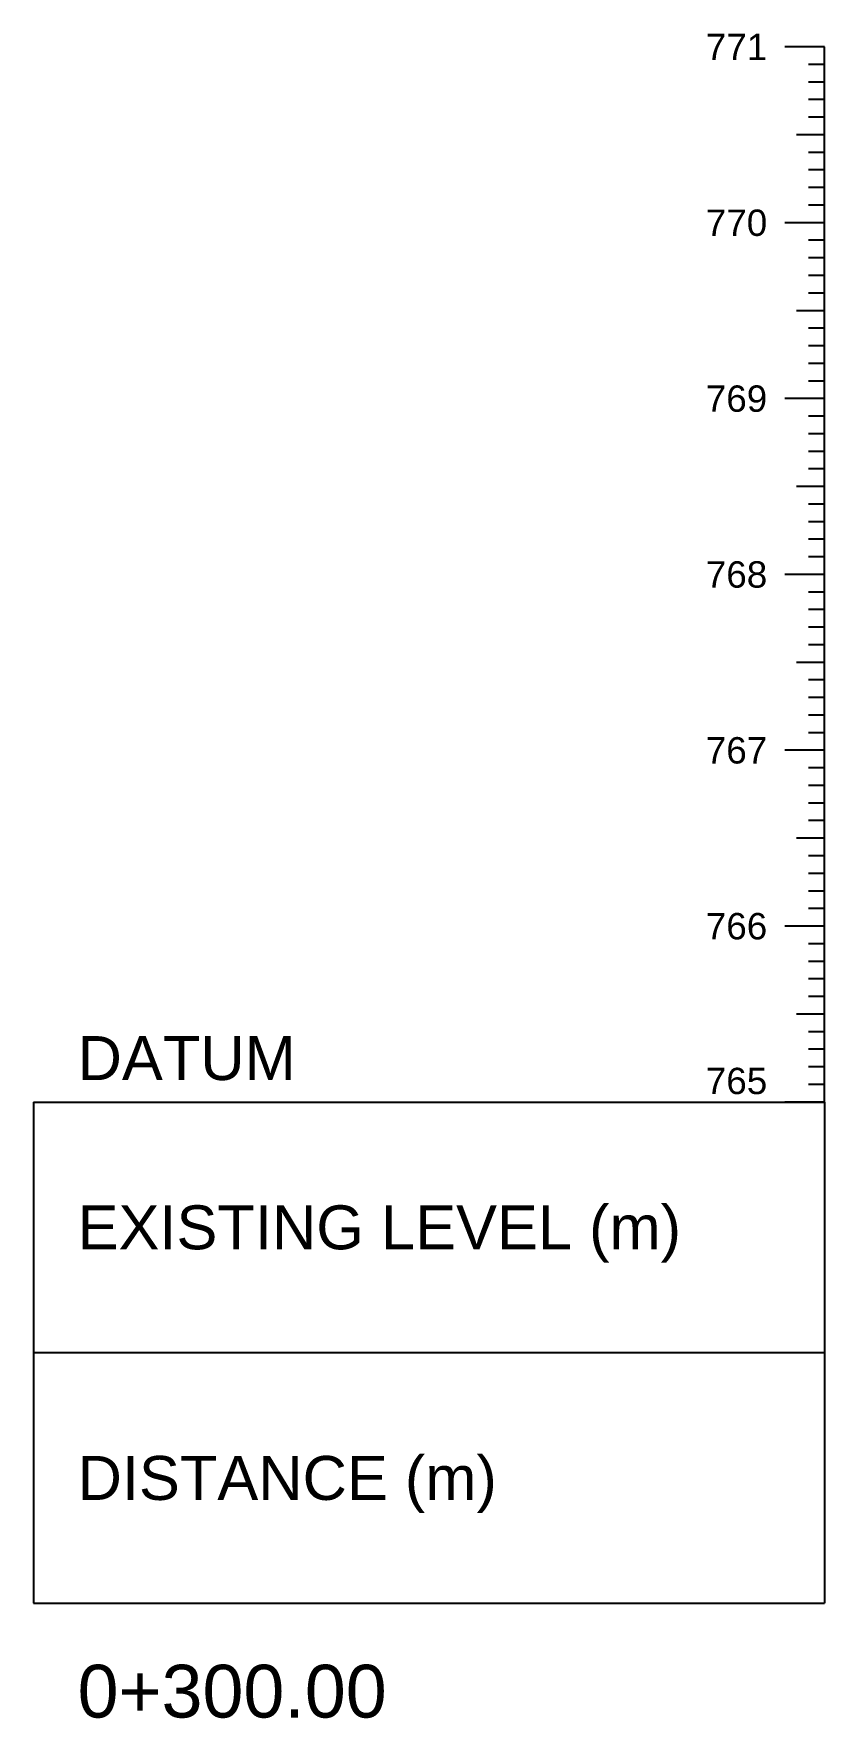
# Model space of a CAD drawing. Header units: millimetres. Extents: x 505 to 14020, y 627 to 6964.
# Drawn here: x 7803.9 to 7848.9, y 4869 to 4964.8 of the extents above; entities that cross this region are included whole.
import ezdxf
from ezdxf.enums import TextEntityAlignment as Align

# ---------------------------------------------------------------- set-up
doc = ezdxf.new("R2010")
doc.units = ezdxf.units.MM
doc.layers.add('CS_Drawing', color=7, linetype='Continuous')
doc.styles.get("Standard").update_dxf_attribs({"font": 'arial.ttf'})

msp = doc.modelspace()

# ---------------------------------------------------------------- texts
at = {"layer": 'CS_Drawing'}
for s, p in [('771', (7845.699, 4964.007)), ('770', (7845.699, 4954.007)), ('769', (7845.699, 4944.007)), ('768', (7845.699, 4934.007)), ('767', (7845.699, 4924.007)), ('766', (7845.699, 4914.007))]:
    msp.add_text(s, height=1.5, dxfattribs=at).set_placement(p, align=Align.MIDDLE_RIGHT)
for s, height, p in [('DATUM', 2.5, (7806.449, 4906.507)), ('EXISTING LEVEL (m)', 2.5, (7806.449, 4896.882)), ('DISTANCE (m)', 2.5, (7806.449, 4882.632)), ('0+300.00', 3, (7806.449, 4870.507))]:
    msp.add_text(s, height=height, dxfattribs=at).set_placement(p, align=Align.MIDDLE_LEFT)
msp.add_text('765', height=1.5, dxfattribs=at).set_placement((7845.699, 4904.457), align=Align.RIGHT)

# ---------------------------------------------------------------- linework, layer by layer
at = {"layer": 'CS_Drawing'}
for p, q in [((7848.949, 4964.007), (7846.699, 4964.007)), ((7848.949, 4964.007), (7847.374, 4964.007)), ((7848.949, 4964.007), (7848.049, 4964.007)), ((7848.949, 4904.007), (7848.949, 4964.007)), ((7848.949, 4963.007), (7848.049, 4963.007)), ((7848.949, 4962.007), (7848.049, 4962.007)), ((7848.949, 4961.007), (7848.049, 4961.007)), ((7848.949, 4960.007), (7848.049, 4960.007)), ((7848.949, 4959.007), (7847.374, 4959.007)), ((7848.949, 4959.007), (7848.049, 4959.007)), ((7848.949, 4958.007), (7848.049, 4958.007)), ((7848.949, 4957.007), (7848.049, 4957.007)), ((7848.949, 4956.007), (7848.049, 4956.007)), ((7848.949, 4955.007), (7848.049, 4955.007)), ((7848.949, 4954.007), (7846.699, 4954.007)), ((7848.949, 4954.007), (7847.374, 4954.007)), ((7848.949, 4954.007), (7848.049, 4954.007)), ((7848.949, 4953.007), (7848.049, 4953.007)), ((7848.949, 4952.007), (7848.049, 4952.007)), ((7848.949, 4951.007), (7848.049, 4951.007)), ((7848.949, 4950.007), (7848.049, 4950.007)), ((7848.949, 4949.007), (7847.374, 4949.007)), ((7848.949, 4949.007), (7848.049, 4949.007)), ((7848.949, 4948.007), (7848.049, 4948.007)), ((7848.949, 4947.007), (7848.049, 4947.007)), ((7848.949, 4946.007), (7848.049, 4946.007)), ((7848.949, 4945.007), (7848.049, 4945.007)), ((7848.949, 4944.007), (7846.699, 4944.007)), ((7848.949, 4944.007), (7847.374, 4944.007)), ((7848.949, 4944.007), (7848.049, 4944.007)), ((7848.949, 4943.007), (7848.049, 4943.007)), ((7848.949, 4942.007), (7848.049, 4942.007)), ((7848.949, 4941.007), (7848.049, 4941.007)), ((7848.949, 4940.007), (7848.049, 4940.007)), ((7848.949, 4939.007), (7847.374, 4939.007)), ((7848.949, 4939.007), (7848.049, 4939.007)), ((7848.949, 4938.007), (7848.049, 4938.007)), ((7848.949, 4937.007), (7848.049, 4937.007)), ((7848.949, 4936.007), (7848.049, 4936.007)), ((7848.949, 4935.007), (7848.049, 4935.007)), ((7848.949, 4934.007), (7846.699, 4934.007)), ((7848.949, 4934.007), (7847.374, 4934.007)), ((7848.949, 4934.007), (7848.049, 4934.007)), ((7848.949, 4933.007), (7848.049, 4933.007)), ((7848.949, 4932.007), (7848.049, 4932.007)), ((7848.949, 4931.007), (7848.049, 4931.007)), ((7848.949, 4930.007), (7848.049, 4930.007)), ((7848.949, 4929.007), (7847.374, 4929.007)), ((7848.949, 4929.007), (7848.049, 4929.007)), ((7848.949, 4928.007), (7848.049, 4928.007)), ((7848.949, 4927.007), (7848.049, 4927.007)), ((7848.949, 4926.007), (7848.049, 4926.007)), ((7848.949, 4925.007), (7848.049, 4925.007)), ((7848.949, 4924.007), (7846.699, 4924.007)), ((7848.949, 4924.007), (7847.374, 4924.007)), ((7848.949, 4924.007), (7848.049, 4924.007)), ((7848.949, 4923.007), (7848.049, 4923.007)), ((7848.949, 4922.007), (7848.049, 4922.007)), ((7848.949, 4921.007), (7848.049, 4921.007)), ((7848.949, 4920.007), (7848.049, 4920.007)), ((7848.949, 4919.007), (7847.374, 4919.007)), ((7848.949, 4919.007), (7848.049, 4919.007)), ((7848.949, 4918.007), (7848.049, 4918.007)), ((7848.949, 4917.007), (7848.049, 4917.007)), ((7848.949, 4916.007), (7848.049, 4916.007)), ((7848.949, 4915.007), (7848.049, 4915.007)), ((7848.949, 4914.007), (7846.699, 4914.007)), ((7848.949, 4914.007), (7847.374, 4914.007)), ((7848.949, 4914.007), (7848.049, 4914.007)), ((7848.949, 4913.007), (7848.049, 4913.007)), ((7848.949, 4912.007), (7848.049, 4912.007)), ((7848.949, 4911.007), (7848.049, 4911.007)), ((7848.949, 4910.007), (7848.049, 4910.007)), ((7848.949, 4909.007), (7847.374, 4909.007)), ((7848.949, 4909.007), (7848.049, 4909.007)), ((7848.949, 4908.007), (7848.049, 4908.007)), ((7848.949, 4907.007), (7848.049, 4907.007)), ((7848.949, 4906.007), (7848.049, 4906.007)), ((7848.949, 4905.007), (7848.049, 4905.007)), ((7803.949, 4904.007), (7848.949, 4904.007)), ((7803.949, 4904.007), (7803.949, 4875.507)), ((7848.949, 4904.007), (7846.699, 4904.007)), ((7848.949, 4904.007), (7847.374, 4904.007)), ((7848.949, 4904.007), (7848.049, 4904.007)), ((7848.949, 4904.007), (7848.949, 4875.507)), ((7803.949, 4889.757), (7848.949, 4889.757)), ((7803.949, 4875.507), (7848.949, 4875.507))]:
    msp.add_line(p, q, dxfattribs=at)

msp.set_redraw_order([(e.dxf.handle, doc.entitydb.next_handle()) for e in msp.query("TEXT MTEXT ATTDEF DIMENSION ARC_DIMENSION")])  # texts and dimensions are drawn at this point

doc.saveas('drawing.dxf')
